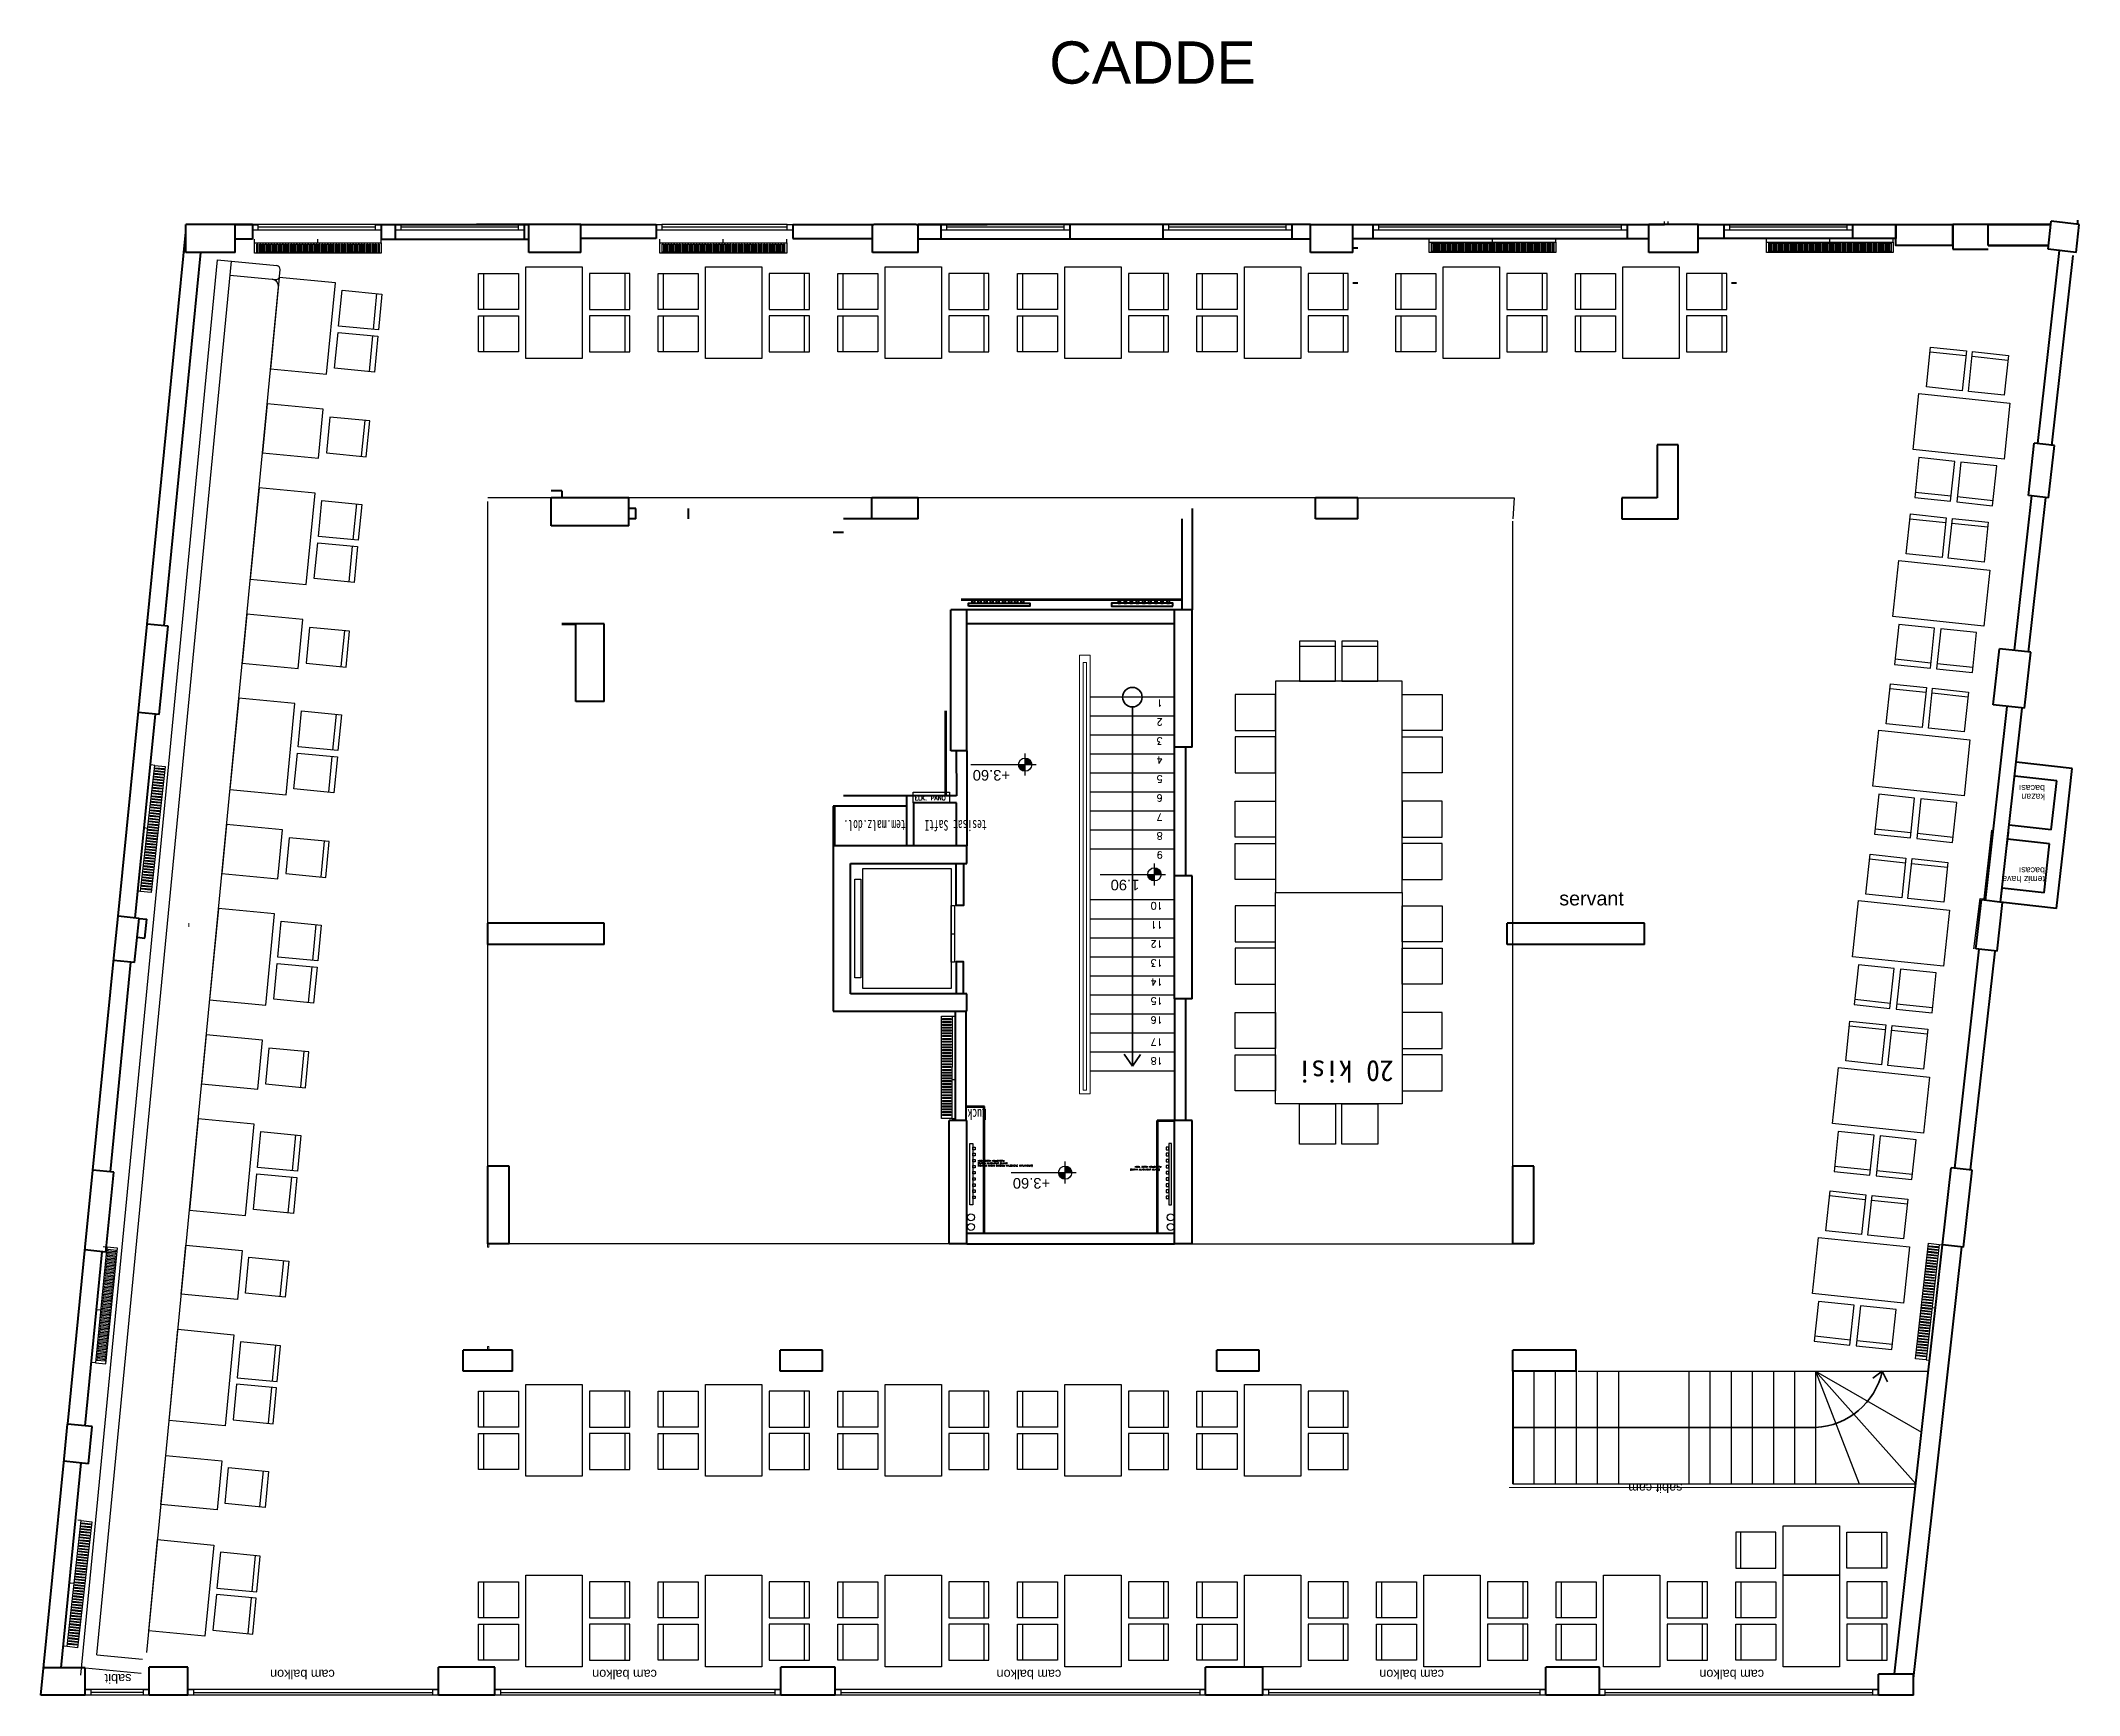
# Model space of a CAD drawing. Header units: millimetres. Extents: x 11848 to 21447, y 11375 to 20030.
# Drawn here: x 18553 to 21447, y 11375 to 13724 of the extents above; entities that cross this region are included whole.
import ezdxf

# ---------------------------------------------------------------- set-up
doc = ezdxf.new("R2010")
doc.units = ezdxf.units.MM
doc.linetypes.add('DUZ', pattern=[0])
for name, color, linetype, lineweight in [('BEAM4', 3, 'Continuous', 50), ('COCUK', 64, 'Continuous', 70), ('COLUMN4', 3, 'Continuous', 50), ('dv', 4, 'Continuous', 70), ('KOT', 7, 'Continuous', 25), ('kp', 1, 'Continuous', 30), ('yazı', 2, 'Continuous', 35), ('öl', 106, 'Continuous', 25)]:
    doc.layers.add(name, color=color, linetype=linetype, lineweight=lineweight)
for name, color, linetype in [('CZM YAZI', 40, 'Continuous'), ('krk', 22, 'Continuous'), ('KUSAK', 171, 'DUZ'), ('mer', 7, 'Continuous'), ('S2000-002 Çizgi', 1, 'Continuous'), ('TF', 1, 'Continuous'), ('TFRIS', 33, 'Continuous'), ('YAZI', 4, 'Continuous')]:
    doc.layers.add(name, color=color, linetype=linetype)
doc.styles.add('poz', font='txt.shx', dxfattribs={"height": 13})
doc.styles.add('poz1', font='', dxfattribs={"height": 13})
doc.styles.get("Standard").update_dxf_attribs({"font": 'arial.ttf'})
doc.styles.get('poz1').set_extended_font_data('@DotumChe')
pattern_1 = [(270, (27103.10083, 13122.7245), (0.3125, -1e-16), [])]
pattern_2 = [(270, (26976.5232, 12699.24988), (0.3125, -2e-16), [])]
pattern_3 = [(270, (26919.56477, 13278.55136), (0.3125, -2e-16), [])]

msp = doc.modelspace()

# ---------------------------------------------------------------- texts
msp.add_text('CADDE', height=60).set_placement((19984.777, 13663.272))
at = {"insert": (20708.95, 12516.62), "char_height": 20, "attachment_point": 1}
msp.add_mtext_dynamic_manual_height_columns('servant', width=2098.79696, gutter_width=12.5, heights=[0], dxfattribs=at)
at = {"layer": 'CZM YAZI', "char_height": 12.8694, "attachment_point": 1, "rotation": 180}
for s, insert in [('sabit cam', (20883.788, 11662.957)), ('sabit', (18681.818, 11392.459)), ('cam balkon', (18970.509, 11398.578)), ('cam balkon', (19427.813, 11398.578)), ('cam balkon', (20001.933, 11398.578)), ('cam balkon', (20545.291, 11398.578)), ('cam balkon', (20999.745, 11398.578))]:
    msp.add_mtext_dynamic_manual_height_columns(s, width=1440.82217, gutter_width=1, heights=[0], dxfattribs=dict(at, insert=insert))
at = {"layer": 'YAZI'}
for s, height, p in [('+3.60', 15, (19929.17, 12688.906)), ('bacası', 9, (21398.49, 12667.506)), ('kazan', 9, (21398.49, 12655.061)), ('1.90', 15, (20112.706, 12533.079)), ('temiz hava', 9, (21398.49, 12538.235)), ('bacası', 9, (21398.49, 12550.68)), ('+3.60', 15, (19986.128, 12109.605))]:
    msp.add_text(s, height=height, rotation=180, dxfattribs=at).set_placement(p)
at = {"layer": 'yazı', "linetype": 'Continuous', "style": 'poz'}
for s, p in [('1', (20145.964, 12789.03)), ('2', (20145.964, 12762.03)), ('3', (20145.964, 12735.03)), ('4', (20145.964, 12708.03)), ('5', (20145.964, 12681.03)), ('6', (20145.964, 12654.03)), ('7', (20145.964, 12627.03)), ('8', (20145.964, 12600.03)), ('9', (20145.964, 12573.169)), ('10', (20145.964, 12501.029)), ('11', (20145.964, 12474.029)), ('12', (20145.964, 12447.029)), ('13', (20145.964, 12420.029)), ('14', (20145.964, 12393.029)), ('15', (20145.964, 12366.029)), ('16', (20145.964, 12339.029)), ('17', (20145.964, 12307.619)), ('18', (20145.964, 12280.619))]:
    msp.add_text(s, height=10, rotation=180, dxfattribs=at).set_placement(p)
for s, height, p in [('ELK. PANO', 6, (19793.826, 12646.109)), ('TASARIMCI UYGUN GORDUGU MALZEMEYLE KAPLAYABILIR)', 2, (19883.45, 12126.186)), ('MOBIL SISTEM KOLLEKTORU', 2, (19883.45, 12132.928)), ('(BURAYA ULASILABILIR OLMALI)', 2, (19883.45, 12129.725)), ('MOBIL SISTEM KOLLEKTORU', 2, (20106.28, 12124.635)), ('(BURAYA ULASILABILIR OLMALI)', 2, (20099.709, 12120.551))]:
    msp.add_text(s, height=height, dxfattribs=at).set_placement(p)
at = {"layer": 'yazı', "linetype": 'Continuous', "style": 'poz1', "width": 0.7}
for s, p in [('tem.malz.dol.', (19781.039, 12617.75)), ('tesisat SaftI', (19895.968, 12617.75)), ('kuck', (19895.968, 12207.621))]:
    msp.add_text(s, height=15, rotation=180, dxfattribs=at).set_placement(p)
at = {"layer": 'yazı', "linetype": 'Continuous', "insert": (20473.577, 12246.425), "char_height": 30, "attachment_point": 1, "rotation": 180, "style": 'poz1'}
msp.add_mtext_dynamic_manual_height_columns('20{\\f@DotumChe|b0|i0|c129|p49; kisi}', width=416.82774, gutter_width=12.5, heights=[0], dxfattribs=at)

# ---------------------------------------------------------------- blocks, each defined once
blk = doc.blocks.new('RADYATOR')
at = {"layer": 'KUSAK', "color": 6}
for p, q in [((11198.6, 11766.5), (11198.6, 11771.5)), ((11288.6, 11766.5), (11288.6, 11771.5)), ((11378.6, 11766.5), (11378.6, 11771.5))]:
    blk.add_line(p, q, dxfattribs=at)
for points in [[(11198.6, 11766.5), (11378.6, 11766.5), (11378.6, 11751.5), (11198.6, 11751.5)], [(11202, 11764.7), (11203.6, 11764.7), (11203.6, 11753), (11202, 11753)], [(11206, 11764.7), (11207.6, 11764.7), (11207.6, 11753), (11206, 11753)], [(11210, 11764.7), (11211.6, 11764.7), (11211.6, 11753), (11210, 11753)], [(11214, 11764.7), (11215.6, 11764.7), (11215.6, 11753), (11214, 11753)], [(11218, 11764.7), (11219.6, 11764.7), (11219.6, 11753), (11218, 11753)], [(11222, 11764.7), (11223.6, 11764.7), (11223.6, 11753), (11222, 11753)], [(11226, 11764.7), (11227.6, 11764.7), (11227.6, 11753), (11226, 11753)], [(11230, 11764.7), (11231.6, 11764.7), (11231.6, 11753), (11230, 11753)], [(11234, 11764.7), (11235.6, 11764.7), (11235.6, 11753), (11234, 11753)], [(11238, 11764.7), (11239.6, 11764.7), (11239.6, 11753), (11238, 11753)], [(11242, 11764.7), (11243.6, 11764.7), (11243.6, 11753), (11242, 11753)], [(11246, 11764.7), (11247.6, 11764.7), (11247.6, 11753), (11246, 11753)], [(11250, 11764.7), (11251.6, 11764.7), (11251.6, 11753), (11250, 11753)], [(11254, 11764.7), (11255.6, 11764.7), (11255.6, 11753), (11254, 11753)], [(11258, 11764.7), (11259.6, 11764.7), (11259.6, 11753), (11258, 11753)], [(11262, 11764.7), (11263.6, 11764.7), (11263.6, 11753), (11262, 11753)], [(11266, 11764.7), (11267.6, 11764.7), (11267.6, 11753), (11266, 11753)], [(11270, 11764.7), (11271.6, 11764.7), (11271.6, 11753), (11270, 11753)], [(11274, 11764.7), (11275.6, 11764.7), (11275.6, 11753), (11274, 11753)], [(11278, 11764.7), (11279.6, 11764.7), (11279.6, 11753), (11278, 11753)], [(11282, 11764.7), (11283.6, 11764.7), (11283.6, 11753), (11282, 11753)], [(11286, 11764.7), (11287.5, 11764.7), (11287.5, 11753), (11286, 11753)], [(11290, 11764.7), (11291.5, 11764.7), (11291.5, 11753), (11290, 11753)], [(11294, 11764.7), (11295.5, 11764.7), (11295.5, 11753), (11294, 11753)], [(11298, 11764.7), (11299.5, 11764.7), (11299.5, 11753), (11298, 11753)], [(11302, 11764.7), (11303.5, 11764.7), (11303.5, 11753), (11302, 11753)], [(11306, 11764.7), (11307.5, 11764.7), (11307.5, 11753), (11306, 11753)], [(11310, 11764.7), (11311.5, 11764.7), (11311.5, 11753), (11310, 11753)], [(11314, 11764.7), (11315.5, 11764.7), (11315.5, 11753), (11314, 11753)], [(11318, 11764.7), (11319.5, 11764.7), (11319.5, 11753), (11318, 11753)], [(11322, 11764.7), (11323.5, 11764.7), (11323.5, 11753), (11322, 11753)], [(11326, 11764.7), (11327.5, 11764.7), (11327.5, 11753), (11326, 11753)], [(11330, 11764.7), (11331.5, 11764.7), (11331.5, 11753), (11330, 11753)], [(11334, 11764.7), (11335.5, 11764.7), (11335.5, 11753), (11334, 11753)], [(11338, 11764.7), (11339.5, 11764.7), (11339.5, 11753), (11338, 11753)], [(11342, 11764.7), (11343.5, 11764.7), (11343.5, 11753), (11342, 11753)], [(11346, 11764.7), (11347.5, 11764.7), (11347.5, 11753), (11346, 11753)], [(11350, 11764.7), (11351.5, 11764.7), (11351.5, 11753), (11350, 11753)], [(11354, 11764.7), (11355.5, 11764.7), (11355.5, 11753), (11354, 11753)], [(11358, 11764.7), (11359.5, 11764.7), (11359.5, 11753), (11358, 11753)], [(11362, 11764.7), (11363.5, 11764.7), (11363.5, 11753), (11362, 11753)], [(11366, 11764.7), (11367.5, 11764.7), (11367.5, 11753), (11366, 11753)], [(11370, 11764.7), (11371.5, 11764.7), (11371.5, 11753), (11370, 11753)], [(11374, 11764.7), (11375.5, 11764.7), (11375.5, 11753), (11374, 11753)]]:
    blk.add_lwpolyline(points, close=True, dxfattribs=at)
blk = doc.blocks.new('kmknk')
at = {"layer": 'KUSAK', "color": 6}
for p, q in [((-637.4, 25949.8), (-642.4, 25950.3)), ((-645.8, 25875.2), (-650.8, 25875.8)), ((-655.8, 25785.8), (-660.8, 25786.4))]:
    blk.add_line(p, q, dxfattribs=at)
for points in [[(-655.8, 25785.8), (-637.4, 25949.8), (-622.5, 25948.1), (-640.9, 25784.1)], [(-637.6, 25932.1), (-637.5, 25933.6), (-625.8, 25932.3), (-626, 25930.8)], [(-637.2, 25936.1), (-637, 25937.6), (-625.3, 25936.3), (-625.5, 25934.8)], [(-636.8, 25940), (-636.6, 25941.6), (-624.9, 25940.3), (-625.1, 25938.7)], [(-636.3, 25944), (-636.1, 25945.5), (-624.5, 25944.2), (-624.6, 25942.7)], [(-640.8, 25904.3), (-640.6, 25905.8), (-628.9, 25904.5), (-629.1, 25903)], [(-640.3, 25908.2), (-640.1, 25909.8), (-628.5, 25908.5), (-628.6, 25906.9)], [(-639.9, 25912.2), (-639.7, 25913.8), (-628, 25912.4), (-628.2, 25910.9)], [(-639.4, 25916.2), (-639.3, 25917.7), (-627.6, 25916.4), (-627.7, 25914.9)], [(-639, 25920.2), (-638.8, 25921.7), (-627.1, 25920.4), (-627.3, 25918.9)], [(-638.5, 25924.1), (-638.4, 25925.7), (-626.7, 25924.4), (-626.9, 25922.8)], [(-638.1, 25928.1), (-637.9, 25929.7), (-626.2, 25928.3), (-626.4, 25926.8)], [(-644.3, 25872.5), (-644.2, 25874), (-632.5, 25872.7), (-632.6, 25871.2)], [(-643.9, 25876.4), (-643.7, 25878), (-632, 25876.7), (-632.2, 25875.1)], [(-643.4, 25880.4), (-643.3, 25882), (-631.6, 25880.6), (-631.8, 25879.1)], [(-643, 25884.4), (-642.8, 25885.9), (-631.1, 25884.6), (-631.3, 25883.1)], [(-642.5, 25888.4), (-642.4, 25889.9), (-630.7, 25888.6), (-630.9, 25887.1)], [(-642.1, 25892.3), (-641.9, 25893.9), (-630.2, 25892.6), (-630.4, 25891)], [(-641.7, 25896.3), (-641.5, 25897.9), (-629.8, 25896.5), (-630, 25895)], [(-641.2, 25900.3), (-641, 25901.8), (-629.4, 25900.5), (-629.5, 25899)], [(-647.4, 25844.7), (-647.3, 25846.2), (-635.6, 25844.9), (-635.8, 25843.3)], [(-647, 25848.6), (-646.8, 25850.2), (-635.1, 25848.9), (-635.3, 25847.3)], [(-646.6, 25852.6), (-646.4, 25854.1), (-634.7, 25852.8), (-634.9, 25851.3)], [(-646.1, 25856.6), (-645.9, 25858.1), (-634.3, 25856.8), (-634.4, 25855.3)], [(-645.7, 25860.6), (-645.5, 25862.1), (-633.8, 25860.8), (-634, 25859.2)], [(-645.2, 25864.5), (-645, 25866.1), (-633.4, 25864.7), (-633.5, 25863.2)], [(-644.8, 25868.5), (-644.6, 25870), (-632.9, 25868.7), (-633.1, 25867.2)], [(-650.6, 25816.8), (-650.4, 25818.4), (-638.7, 25817.1), (-638.9, 25815.5)], [(-650.1, 25820.8), (-649.9, 25822.3), (-638.3, 25821), (-638.4, 25819.5)], [(-649.7, 25824.8), (-649.5, 25826.3), (-637.8, 25825), (-638, 25823.5)], [(-649.2, 25828.8), (-649.1, 25830.3), (-637.4, 25829), (-637.5, 25827.4)], [(-648.8, 25832.7), (-648.6, 25834.3), (-636.9, 25833), (-637.1, 25831.4)], [(-648.3, 25836.7), (-648.2, 25838.2), (-636.5, 25836.9), (-636.6, 25835.4)], [(-647.9, 25840.7), (-647.7, 25842.2), (-636, 25840.9), (-636.2, 25839.4)], [(-653.7, 25789), (-653.5, 25790.5), (-641.8, 25789.2), (-642, 25787.7)], [(-653.2, 25793), (-653.1, 25794.5), (-641.4, 25793.2), (-641.5, 25791.7)], [(-652.8, 25797), (-652.6, 25798.5), (-640.9, 25797.2), (-641.1, 25795.6)], [(-652.3, 25800.9), (-652.2, 25802.5), (-640.5, 25801.2), (-640.7, 25799.6)], [(-651.9, 25804.9), (-651.7, 25806.4), (-640, 25805.1), (-640.2, 25803.6)], [(-651.5, 25808.9), (-651.3, 25810.4), (-639.6, 25809.1), (-639.8, 25807.6)], [(-651, 25812.9), (-650.8, 25814.4), (-639.1, 25813.1), (-639.3, 25811.5)]]:
    blk.add_lwpolyline(points, close=True, dxfattribs=at)
blk = doc.blocks.new('mbl kollektor isitma sist')
for points in [[(340.7, 25007.5), (340.7, 25003.4), (427.7, 25003.4), (427.7, 25007.5)], [(345.8, 25003.4), (345.8, 24999.9), (349.3, 24999.9), (349.3, 25003.4)], [(354.4, 25003.4), (354.4, 24999.9), (358, 24999.9), (358, 25003.4)], [(363.1, 25003.4), (363.1, 24999.9), (366.6, 24999.9), (366.6, 25003.4)], [(371.7, 25003.4), (371.7, 24999.9), (375.2, 24999.9), (375.2, 25003.4)], [(380.3, 25003.4), (380.3, 24999.9), (383.8, 24999.9), (383.8, 25003.4)], [(389.3, 25003.4), (389.3, 24999.9), (392.8, 24999.9), (392.8, 25003.4)], [(397.9, 25003.4), (397.9, 24999.9), (401.4, 24999.9), (401.4, 25003.4)], [(406.5, 25003.4), (406.5, 24999.9), (410.1, 24999.9), (410.1, 25003.4)], [(415.2, 25003.4), (415.2, 24999.9), (418.7, 24999.9), (418.7, 25003.4)]]:
    blk.add_lwpolyline(points, close=True)
blk = doc.blocks.new('FVFRDCSX')
at = {"layer": 'TFRIS'}
for p, q in [((-5336.1, 26566.1), (-5285, 26566.1)), ((-5276.1, 26566.1), (-5225, 26566.1)), ((-5336.1, 26365.8), (-5285, 26365.8)), ((-5276.1, 26365.8), (-5225, 26365.8))]:
    blk.add_line(p, q, dxfattribs=at)
for points in [[(-5336.1, 26573.3), (-5336.1, 26516.3), (-5285, 26516.3), (-5285, 26573.3)], [(-5276.1, 26573.3), (-5276.1, 26516.3), (-5225, 26516.3), (-5225, 26573.3)], [(-5345.5, 26505.9), (-5215.5, 26505.9), (-5215.5, 26425.9), (-5345.5, 26425.9)], [(-5336.1, 26358.6), (-5336.1, 26415.5), (-5285, 26415.5), (-5285, 26358.6)], [(-5276.1, 26358.6), (-5276.1, 26415.5), (-5225, 26415.5), (-5225, 26358.6)]]:
    blk.add_lwpolyline(points, close=True, dxfattribs=at)
blk = doc.blocks.new('CXSDCFVGB')
at = {"layer": 'TFRIS'}
for p, q in [((-5162.9, 26570.2), (-5111.8, 26570.2)), ((-5162.9, 26369.9), (-5111.8, 26369.9))]:
    blk.add_line(p, q, dxfattribs=at)
for points in [[(-5162.9, 26577.4), (-5162.9, 26520.5), (-5111.8, 26520.5), (-5111.8, 26577.4)], [(-5173.2, 26510), (-5103.2, 26510), (-5103.2, 26430), (-5173.2, 26430)], [(-5162.9, 26362.7), (-5162.9, 26419.6), (-5111.8, 26419.6), (-5111.8, 26362.7)]]:
    blk.add_lwpolyline(points, close=True, dxfattribs=at)
blk = doc.blocks.new('2LI')
at = {"layer": 'TFRIS'}
blk.add_line((-2628.2, 26014.1), (-2633.1, 25963.2), dxfattribs=at)
for points in [[(-2487.7, 26010.8), (-2494.4, 25941.1), (-2574.1, 25948.8), (-2567.3, 26018.5)], [(-2635.4, 26014.8), (-2578.7, 26009.3), (-2583.6, 25958.4), (-2640.3, 25963.9)]]:
    blk.add_lwpolyline(points, close=True, dxfattribs=at)
blk = doc.blocks.new('4LU')
at = {"layer": 'TFRIS'}
for p, q in [((-2620.6, 26093.4), (-2615.7, 26144.3)), ((-2626.3, 26033.6), (-2621.4, 26084.5))]:
    blk.add_line(p, q, dxfattribs=at)
for points in [[(-2627.7, 26094.1), (-2571.1, 26088.6), (-2566.1, 26139.5), (-2622.8, 26145)], [(-2567.3, 26018.5), (-2554.9, 26147.9), (-2475.2, 26140.2), (-2487.7, 26010.8)], [(-2633.5, 26034.3), (-2576.8, 26028.9), (-2571.9, 26079.8), (-2628.6, 26085.2)]]:
    blk.add_lwpolyline(points, close=True, dxfattribs=at)

# ---------------------------------------------------------------- hatches: boundary and pattern name
at = {"layer": 'KOT'}
h = msp.add_hatch(dxfattribs=at)
h.set_pattern_fill('ANSI31', color=256, scale=2.5, angle=585, style=0)
h.set_pattern_definition(pattern_3)
h.paths.add_polyline_path([(19950.58, 12696.525), (19959.955, 12696.525, 0.41421356), (19950.58, 12705.9)])
h = msp.add_hatch(dxfattribs=at)
h.set_pattern_fill('ANSI31', color=256, scale=2.5, angle=585, style=0)
h.set_pattern_definition(pattern_3)
h.paths.add_polyline_path([(19950.58, 12696.525), (19941.205, 12696.525, 0.41421356), (19950.58, 12687.15)])
h = msp.add_hatch(dxfattribs=at)
h.set_pattern_fill('ANSI31', color=256, scale=2.5, angle=225, style=0)
h.set_pattern_definition(pattern_1)
h.paths.add_polyline_path([(20134.116, 12540.698), (20124.741, 12540.698, 0.41421356), (20134.116, 12531.323)])
h = msp.add_hatch(dxfattribs=at)
h.set_pattern_fill('ANSI31', color=256, scale=2.5, angle=225, style=0)
h.set_pattern_definition(pattern_1)
h.paths.add_polyline_path([(20134.116, 12540.698), (20143.491, 12540.698, 0.41421356), (20134.116, 12550.073)])
h = msp.add_hatch(dxfattribs=at)
h.set_pattern_fill('ANSI31', color=256, scale=2.5, angle=585, style=0)
h.set_pattern_definition(pattern_2)
h.paths.add_polyline_path([(20007.538, 12117.224), (20016.913, 12117.224, 0.41421356), (20007.538, 12126.599)])
h = msp.add_hatch(dxfattribs=at)
h.set_pattern_fill('ANSI31', color=256, scale=2.5, angle=585, style=0)
h.set_pattern_definition(pattern_2)
h.paths.add_polyline_path([(20007.538, 12117.224), (19998.163, 12117.224, 0.41421356), (20007.538, 12107.849)])

# ---------------------------------------------------------------- linework, layer by layer
for p, q in [((20362.889, 13075.322), (19187.889, 13075.322)), ((19187.889, 12126.322), (19187.889, 13070.029)), ((20422.889, 13075.322), (20644.97, 13075.322)), ((20644.97, 13075.322), (20642.889, 13045.321)), ((20642.889, 12016.322), (20642.889, 13042.206)), ((19852.989, 12581.322), (19677.889, 12581.322)), ((19842.889, 12016.322), (19217.889, 12016.322)), ((20187.889, 12016.322), (20642.889, 12016.322))]:
    msp.add_line(p, q)
at = {"color": 6}
msp.add_lwpolyline([(19791.838, 12657.322), (19843.312, 12657.322), (19843.312, 12642.226), (19791.838, 12642.226)], close=True, dxfattribs=at)
for points in [[(19872.288, 12158.454), (19876.356, 12158.454), (19876.356, 12071.509), (19872.288, 12071.509)], [(20158.49, 12158.454), (20154.422, 12158.454), (20154.422, 12071.509), (20158.49, 12071.509)], [(19876.356, 12153.355), (19879.873, 12153.355), (19879.873, 12149.832), (19876.356, 12149.832)], [(19876.356, 12144.733), (19879.873, 12144.733), (19879.873, 12141.211), (19876.356, 12141.211)], [(19876.356, 12136.112), (19879.873, 12136.112), (19879.873, 12132.589), (19876.356, 12132.589)], [(19876.356, 12127.49), (19879.873, 12127.49), (19879.873, 12123.968), (19876.356, 12123.968)], [(20154.422, 12153.355), (20150.905, 12153.355), (20150.905, 12149.832), (20154.422, 12149.832)], [(20154.422, 12144.733), (20150.905, 12144.733), (20150.905, 12141.211), (20154.422, 12141.211)], [(20154.422, 12136.112), (20150.905, 12136.112), (20150.905, 12132.589), (20154.422, 12132.589)], [(20154.422, 12127.49), (20150.905, 12127.49), (20150.905, 12123.968), (20154.422, 12123.968)], [(19876.356, 12118.869), (19879.873, 12118.869), (19879.873, 12115.346), (19876.356, 12115.346)], [(19876.356, 12109.882), (19879.873, 12109.882), (19879.873, 12106.36), (19876.356, 12106.36)], [(19876.356, 12101.261), (19879.873, 12101.261), (19879.873, 12097.738), (19876.356, 12097.738)], [(20154.422, 12118.869), (20150.905, 12118.869), (20150.905, 12115.346), (20154.422, 12115.346)], [(20154.422, 12109.882), (20150.905, 12109.882), (20150.905, 12106.36), (20154.422, 12106.36)], [(20154.422, 12101.261), (20150.905, 12101.261), (20150.905, 12097.738), (20154.422, 12097.738)], [(19876.356, 12092.639), (19879.873, 12092.639), (19879.873, 12089.117), (19876.356, 12089.117)], [(19876.356, 12084.018), (19879.873, 12084.018), (19879.873, 12080.495), (19876.356, 12080.495)], [(20154.422, 12092.639), (20150.905, 12092.639), (20150.905, 12089.117), (20154.422, 12089.117)], [(20154.422, 12084.018), (20150.905, 12084.018), (20150.905, 12080.495), (20154.422, 12080.495)]]:
    msp.add_lwpolyline(points, close=True)
for centre in [(19873.664, 12053.824), (19873.664, 12040.176), (20157.114, 12053.824), (20157.114, 12040.176)]:
    msp.add_circle(centre, 5)
at = {"layer": 'BEAM4', "color": 3, "linetype": 'Continuous'}
for p, q in [((21406.908, 13463.418), (21317.93, 13463.418)), ((21403.509, 13433.418), (21317.93, 13433.418)), ((18615.989, 11375.322), (18553.034, 11375.322))]:
    msp.add_line(p, q, dxfattribs=at)
at = {"layer": 'COCUK'}
for p, q in [((20415.889, 13430.321), (20422.889, 13430.321)), ((20415.889, 13380.321), (20422.889, 13380.321)), ((20953.346, 13380.321), (20960.346, 13380.321))]:
    msp.add_line(p, q, dxfattribs=at)
at = {"layer": 'COLUMN4', "color": 3, "linetype": 'Continuous'}
for p, q in [((18758.83, 13423.418), (18758.83, 13463.418)), ((18828.83, 13463.418), (18758.83, 13463.418)), ((18828.83, 13423.418), (18828.83, 13463.418)), ((19245.93, 13423.418), (19245.93, 13463.418)), ((19319.93, 13463.418), (19245.93, 13463.418)), ((19319.93, 13423.418), (19319.93, 13463.418)), ((19733.93, 13423.418), (19733.93, 13463.418)), ((19795.93, 13463.418), (19735.93, 13463.418)), ((19798.93, 13423.418), (19798.93, 13463.418)), ((20355.93, 13423.418), (20355.93, 13463.418)), ((20355.93, 13463.418), (20415.93, 13463.418)), ((20415.93, 13423.418), (20415.93, 13463.418)), ((20835.93, 13423.418), (20835.93, 13463.418)), ((20905.93, 13463.418), (20835.93, 13463.418)), ((20905.93, 13423.418), (20905.93, 13463.418)), ((21267.93, 13433.418), (21267.93, 13463.418)), ((21317.93, 13463.418), (21267.93, 13463.418)), ((21317.93, 13463.418), (21406.908, 13463.418)), ((21317.93, 13433.418), (21317.93, 13463.418)), ((21402.907, 13428.1), (21407.41, 13467.846)), ((21447.155, 13463.343), (21407.41, 13467.846)), ((21442.652, 13423.597), (21447.155, 13463.343)), ((21267.93, 13433.418), (21267.93, 13428.418)), ((21317.93, 13433.418), (21403.509, 13433.418)), ((18828.83, 13423.418), (18758.83, 13423.418)), ((19319.93, 13423.418), (19245.93, 13423.418)), ((19798.93, 13423.418), (19733.93, 13423.418)), ((20415.93, 13423.418), (20355.93, 13423.418)), ((20905.93, 13423.418), (20835.93, 13423.418)), ((21267.93, 13428.418), (21317.93, 13428.418)), ((21442.652, 13423.597), (21402.907, 13428.1)), ((20847.889, 13150.322), (20847.889, 13075.322)), ((20877.889, 13150.322), (20847.889, 13150.322)), ((20877.889, 13045.322), (20877.889, 13150.322)), ((21374.897, 13078.446), (21383.341, 13152.969)), ((21411.894, 13149.734), (21383.341, 13152.969)), ((21403.451, 13075.211), (21411.894, 13149.734)), ((19277.889, 13035.422), (19277.889, 13075.421)), ((19387.889, 13075.421), (19277.889, 13075.421)), ((19387.889, 13035.422), (19387.889, 13075.421)), ((19732.889, 13045.321), (19732.889, 13075.322)), ((19798.889, 13075.322), (19732.889, 13075.322)), ((19798.889, 13045.321), (19798.889, 13075.322)), ((20362.889, 13045.321), (20362.889, 13075.322)), ((20422.889, 13075.322), (20362.889, 13075.322)), ((20422.889, 13045.321), (20422.889, 13075.322)), ((20847.889, 13075.322), (20797.889, 13075.322)), ((20797.889, 13075.322), (20797.889, 13045.322)), ((21403.451, 13075.211), (21374.897, 13078.446)), ((19387.889, 13035.422), (19277.889, 13035.422)), ((19798.889, 13045.321), (19732.889, 13045.321)), ((20422.889, 13045.321), (20362.889, 13045.321)), ((20797.889, 13045.322), (20877.889, 13045.322)), ((19844.889, 12716.322), (19844.889, 12916.322)), ((20187.889, 12916.322), (20162.889, 12916.322)), ((20162.889, 12721.322), (20162.889, 12916.321)), ((20187.889, 12721.322), (20187.889, 12916.322)), ((18693.02, 12786.381), (18703.898, 12895.841)), ((18733.751, 12892.875), (18703.898, 12895.841)), ((18721.291, 12767.492), (18733.751, 12892.875)), ((19312.889, 12786.322), (19312.889, 12896.322)), ((19352.889, 12896.322), (19312.889, 12896.322)), ((19352.889, 12786.322), (19352.889, 12896.322)), ((19867.889, 12716.322), (19867.889, 12896.322)), ((21324.887, 12781.503), (21333.893, 12860.995)), ((21378.607, 12855.929), (21333.893, 12860.995)), ((21369.601, 12776.437), (21378.607, 12855.929)), ((18721.291, 12767.492), (18691.438, 12770.459)), ((19352.889, 12786.322), (19312.889, 12786.322)), ((21369.601, 12776.437), (21324.887, 12781.503)), ((19867.889, 12716.322), (19844.889, 12716.322)), ((20187.889, 12721.322), (20162.889, 12721.322)), ((19867.889, 12581.322), (19677.889, 12581.322)), ((19677.889, 12581.322), (19677.889, 12346.322)), ((19867.889, 12556.322), (19867.889, 12581.322)), ((19702.889, 12371.322), (19702.889, 12556.322)), ((19702.889, 12556.322), (19867.889, 12556.322)), ((20162.889, 12363.822), (20162.889, 12538.822)), ((20187.889, 12538.822), (20162.889, 12538.822)), ((20187.889, 12363.822), (20187.889, 12538.822)), ((21300.316, 12434.859), (21308.196, 12504.414)), ((21338.393, 12500.992), (21308.196, 12504.414)), ((18657.252, 12426.454), (18662.691, 12481.184)), ((18692.544, 12478.218), (18662.691, 12481.184)), ((18686.314, 12415.527), (18692.544, 12478.218)), ((21330.513, 12431.438), (21338.393, 12500.992)), ((19187.889, 12441.322), (19187.889, 12471.322)), ((19352.889, 12471.322), (19187.889, 12471.322)), ((19352.889, 12441.322), (19352.889, 12471.322)), ((20634.889, 12441.322), (20634.889, 12471.322)), ((20829.889, 12471.322), (20634.889, 12471.322)), ((20829.889, 12441.322), (20829.889, 12471.322)), ((18686.314, 12415.527), (18656.461, 12418.493)), ((19352.889, 12441.322), (19187.889, 12441.322)), ((20829.889, 12441.322), (20634.889, 12441.322)), ((21330.513, 12431.438), (21300.316, 12434.859)), ((19867.889, 12371.322), (19702.889, 12371.322)), ((19867.889, 12346.322), (19867.889, 12371.322)), ((20187.889, 12363.822), (20162.889, 12363.822)), ((19677.889, 12346.322), (19867.889, 12346.322)), ((19842.889, 12016.322), (19842.889, 12191.322)), ((19867.889, 12191.322), (19842.889, 12191.322)), ((19867.889, 12016.322), (19867.889, 12191.322)), ((20162.889, 12016.322), (20162.889, 12191.322)), ((20187.889, 12191.322), (20162.889, 12191.322)), ((20187.889, 12016.322), (20187.889, 12191.322)), ((18616.008, 12011.43), (18626.886, 12120.89)), ((18656.739, 12117.924), (18626.886, 12120.89)), ((18645.466, 12004.482), (18656.739, 12117.924)), ((19187.889, 12016.322), (19187.889, 12126.322)), ((19217.889, 12126.322), (19187.889, 12126.322)), ((19217.889, 12016.322), (19217.889, 12126.322)), ((20642.889, 12016.322), (20642.889, 12126.322)), ((20672.889, 12126.322), (20642.889, 12126.322)), ((20672.889, 12016.322), (20672.889, 12126.322)), ((21253.118, 12014.815), (21265.502, 12124.116)), ((21295.311, 12120.738), (21265.502, 12124.116)), ((21282.928, 12011.438), (21295.311, 12120.738)), ((19217.889, 12016.322), (19187.889, 12016.322)), ((19867.889, 12016.322), (19842.889, 12016.322)), ((20187.889, 12016.322), (20162.889, 12016.322)), ((20672.889, 12016.322), (20642.889, 12016.322)), ((21282.928, 12011.438), (21253.118, 12014.815)), ((18645.466, 12004.482), (18615.613, 12007.449)), ((19152.889, 11835.322), (19152.889, 11865.322)), ((19222.889, 11865.322), (19152.889, 11865.322)), ((19222.889, 11835.322), (19222.889, 11865.322)), ((19602.889, 11835.322), (19602.889, 11865.322)), ((19662.889, 11865.322), (19602.889, 11865.322)), ((19662.889, 11835.322), (19662.889, 11865.322)), ((20222.889, 11835.322), (20222.889, 11865.322)), ((20282.889, 11865.322), (20222.889, 11865.322)), ((20282.889, 11835.322), (20282.889, 11865.322)), ((20642.889, 11835.322), (20642.889, 11865.322)), ((20732.889, 11865.322), (20642.889, 11865.322)), ((20732.889, 11835.322), (20732.889, 11865.322)), ((19222.889, 11835.322), (19152.889, 11835.322)), ((19662.889, 11835.322), (19602.889, 11835.322)), ((20282.889, 11835.322), (20222.889, 11835.322)), ((20732.889, 11835.322), (20642.889, 11835.322)), ((18586.104, 11710.503), (18591.048, 11760.258)), ((18625.877, 11756.797), (18591.048, 11760.258)), ((18620.635, 11704.057), (18625.877, 11756.797)), ((18620.635, 11704.057), (18585.807, 11707.518)), ((18615.989, 11414.322), (18556.092, 11414.322)), ((18615.989, 11375.322), (18615.989, 11414.322)), ((18706.989, 11375.322), (18706.989, 11415.322)), ((18761.989, 11415.322), (18706.989, 11415.322)), ((18761.989, 11375.322), (18761.989, 11415.322)), ((19117.889, 11375.322), (19117.889, 11415.322)), ((19197.889, 11415.322), (19117.889, 11415.322)), ((19197.889, 11375.322), (19197.889, 11415.322)), ((19603.889, 11375.322), (19603.889, 11415.322)), ((19680.889, 11415.322), (19603.889, 11415.322)), ((19680.889, 11375.322), (19680.889, 11415.322)), ((20206.889, 11375.322), (20206.889, 11415.322)), ((20287.889, 11415.322), (20206.889, 11415.322)), ((20287.889, 11375.322), (20287.889, 11415.322)), ((20287.889, 11383.322), (20287.889, 11415.322)), ((20689.889, 11375.322), (20689.889, 11415.322)), ((20765.889, 11415.322), (20689.889, 11415.322)), ((20765.889, 11375.322), (20765.889, 11415.322)), ((21161.989, 11375.322), (21161.989, 11405.322)), ((21211.989, 11405.322), (21161.989, 11405.322)), ((21211.989, 11375.322), (21211.989, 11405.322)), ((18761.989, 11375.322), (18706.989, 11375.322)), ((19197.889, 11375.322), (19117.889, 11375.322)), ((19680.889, 11375.322), (19603.889, 11375.322)), ((20287.889, 11375.322), (20206.889, 11375.322)), ((20765.889, 11375.322), (20689.889, 11375.322)), ((21211.989, 11375.322), (21161.989, 11375.322))]:
    msp.add_line(p, q, dxfattribs=at)
at = {"layer": 'COLUMN4', "color": 1, "linetype": 'Continuous'}
for p, q in [((19844.889, 12716.322), (19844.889, 12916.322)), ((19867.889, 12916.322), (19844.889, 12916.322)), ((19867.889, 12716.322), (19867.889, 12916.321)), ((19867.889, 12716.322), (19844.889, 12716.322)), ((20187.889, 12721.322), (20162.889, 12721.322)), ((19867.889, 12581.322), (19677.889, 12581.322)), ((20162.889, 12363.822), (20162.889, 12538.822)), ((20187.889, 12538.822), (20162.889, 12538.822)), ((20187.889, 12363.822), (20187.889, 12538.822)), ((20187.889, 12363.822), (20162.889, 12363.822))]:
    msp.add_line(p, q, dxfattribs=at)
at = {"layer": 'COLUMN4', "color": 3, "linetype": 'Continuous'}
msp.add_lwpolyline([(21267.93, 13433.418), (21186.93, 13433.418), (21186.93, 13463.418), (21267.93, 13463.418)], close=True, dxfattribs=at)
at = {"layer": 'dv'}
for p, q in [((18853.43, 13463.418), (18828.83, 13463.418)), ((18828.83, 13463.418), (18861.43, 13463.418)), ((18853.43, 13463.418), (18853.43, 13442.438)), ((19028.43, 13463.418), (19245.93, 13463.418)), ((19036.43, 13463.418), (19036.43, 13442.438)), ((19036.43, 13463.418), (19245.93, 13463.418)), ((19056.119, 13463.418), (19056.119, 13442.438)), ((19245.93, 13463.418), (19171.43, 13463.418)), ((19239.119, 13463.418), (19239.119, 13442.438)), ((19319.93, 13463.418), (19426.93, 13463.418)), ((19426.93, 13463.418), (19426.93, 13443.418)), ((19620.93, 13463.418), (19735.93, 13463.418)), ((19620.93, 13463.418), (19620.93, 13443.418)), ((19795.93, 13463.418), (19896.456, 13463.418)), ((20355.93, 13463.418), (19798.93, 13463.418)), ((19831.115, 13463.418), (19831.115, 13442.438)), ((20014.115, 13463.418), (20014.115, 13442.438)), ((20146.048, 13463.418), (20146.048, 13442.438)), ((20329.048, 13463.418), (20329.048, 13442.438)), ((20355.93, 13463.418), (20858.43, 13463.418)), ((20444.109, 13463.418), (20444.109, 13442.438)), ((20805.109, 13463.418), (20805.109, 13442.438)), ((20942.48, 13463.418), (20942.48, 13442.438)), ((21125.48, 13463.418), (21125.48, 13442.438)), ((21445.209, 13463.418), (21445.209, 13469.453)), ((18703.899, 12895.841), (18758.83, 13452.586)), ((18853.43, 13442.438), (18828.83, 13442.439)), ((19036.43, 13442.438), (19245.93, 13442.438)), ((19171.43, 13442.438), (19245.93, 13442.438)), ((19426.93, 13443.418), (19319.93, 13443.418)), ((19620.93, 13443.418), (19733.93, 13443.418)), ((20355.93, 13442.709), (19798.93, 13442.709)), ((20415.93, 13443.418), (20835.93, 13443.418)), ((18728.13, 12893.488), (18780.284, 13423.418)), ((21388.31, 13152.413), (21418.993, 13426.284)), ((21408.089, 13149.324), (21438.312, 13419.089)), ((20877.889, 13150.322), (20875.889, 13150.322)), ((19292.889, 13085.421), (19277.889, 13085.421)), ((19292.889, 13085.421), (19277.889, 13085.421)), ((19292.889, 13085.421), (19292.889, 13075.421)), ((19397.889, 13060.321), (19387.889, 13060.321)), ((19397.889, 13045.321), (19397.889, 13060.321)), ((19472.889, 13045.321), (19472.889, 13060.321)), ((20187.889, 13060.321), (20187.889, 12916.322)), ((21355.419, 12859.123), (21379.99, 13078.436)), ((21375.261, 12856.308), (21399.87, 13075.969)), ((19397.889, 13045.321), (19387.889, 13045.321)), ((19677.889, 13026.322), (19692.889, 13026.322)), ((19732.889, 13045.321), (19692.889, 13045.321)), ((20172.889, 13045.321), (20172.889, 12916.322)), ((19844.889, 12916.322), (19844.889, 12916.322)), ((19859.889, 12931.322), (20172.889, 12931.322)), ((19859.889, 12930.322), (20172.889, 12930.322)), ((20187.889, 12916.322), (19859.889, 12916.322)), ((19867.889, 12916.322), (19867.889, 12916.321)), ((20162.889, 12916.321), (19867.889, 12916.321)), ((20186.889, 12916.321), (19867.889, 12916.321)), ((20162.889, 12916.321), (20162.889, 12916.322)), ((19312.889, 12896.322), (19292.889, 12896.322)), ((19312.889, 12895.322), (19292.889, 12895.322)), ((20162.889, 12896.321), (19867.889, 12896.321)), ((18662.906, 12481.163), (18693.02, 12786.381)), ((18687.232, 12478.746), (18715.704, 12768.047)), ((19836.867, 12772.666), (19836.867, 12652.322)), ((19837.867, 12772.666), (19837.867, 12652.322)), ((21313.896, 12503.774), (21344.76, 12779.258)), ((21335.49, 12501.321), (21366.353, 12776.805)), ((19852.889, 12716.322), (19852.889, 12686.592)), ((19852.889, 12716.322), (19852.989, 12652.322)), ((19867.889, 12716.322), (19867.889, 12581.322)), ((19867.889, 12716.322), (19867.889, 12581.322)), ((20162.889, 12538.98), (20162.889, 12721.322)), ((20162.889, 12538.98), (20162.889, 12721.322)), ((20178.889, 12538.92), (20178.889, 12721.262)), ((21415.157, 12673.522), (21355.531, 12680.202)), ((21437.26, 12691.171), (21357.757, 12700.078)), ((21426.126, 12591.793), (21437.26, 12691.171)), ((19781.989, 12652.322), (19692.889, 12652.322)), ((19852.989, 12652.322), (19781.989, 12652.322)), ((19852.989, 12652.322), (19781.989, 12652.322)), ((19781.989, 12652.322), (19781.989, 12581.322)), ((21407.364, 12603.957), (21415.157, 12673.522)), ((19781.989, 12637.322), (19677.889, 12637.322)), ((19677.889, 12637.322), (19677.889, 12581.322)), ((19679.889, 12637.322), (19679.889, 12581.322)), ((19852.989, 12642.322), (19791.989, 12642.322)), ((19791.989, 12642.322), (19791.989, 12581.322)), ((19852.889, 12642.322), (19852.889, 12581.322)), ((19852.889, 12621.322), (19852.889, 12581.322)), ((21344.397, 12580.824), (21346.623, 12600.7)), ((21405.137, 12584.082), (21345.51, 12590.762)), ((21407.364, 12603.957), (21347.737, 12610.637)), ((21414.992, 12492.414), (21426.126, 12591.793)), ((21397.343, 12514.517), (21405.137, 12584.082)), ((20187.889, 12491.241), (20187.889, 12518.793)), ((21335.49, 12501.321), (21337.716, 12521.197)), ((21397.343, 12514.517), (21337.716, 12521.197)), ((18692.544, 12478.218), (18703.491, 12477.14)), ((18700.821, 12450.273), (18703.49, 12477.13)), ((20187.889, 12388.822), (20187.889, 12491.241)), ((21414.992, 12492.414), (21335.49, 12501.321)), ((18689.899, 12451.348), (18700.846, 12450.27)), ((18627.105, 12120.901), (18657.252, 12426.454)), ((18651.808, 12118.447), (18681.097, 12416.045)), ((20187.889, 12392.322), (20187.889, 12442.322)), ((21270.47, 12123.553), (21305.284, 12434.296)), ((21292.882, 12121.013), (21327.696, 12431.757)), ((20162.889, 12363.822), (20162.889, 12190.322)), ((20178.889, 12191.322), (20178.889, 12363.822)), ((19851.889, 12191.322), (19851.889, 12346.322)), ((19866.889, 12191.322), (19866.889, 12346.322)), ((19892.889, 12211.322), (19866.889, 12211.322)), ((19892.889, 12210.322), (19866.889, 12210.322)), ((19891.889, 12031.322), (19891.889, 12211.322)), ((19892.889, 12031.322), (19892.889, 12211.322)), ((20137.889, 12031.322), (20137.889, 12191.322)), ((20162.889, 12191.322), (20137.889, 12191.322)), ((20162.889, 12190.322), (20137.889, 12190.322)), ((20138.889, 12031.322), (20138.889, 12190.322)), ((18591.254, 11760.529), (18616.009, 12011.434)), ((19867.889, 12031.322), (20162.889, 12031.322)), ((19867.889, 12016.322), (19892.889, 12016.322)), ((19867.889, 12016.322), (20162.889, 12016.322)), ((21184.867, 11405.625), (21253.118, 12014.815)), ((21211.989, 11398.986), (21280.634, 12011.697)), ((18616.016, 11757.777), (18640.346, 12004.991)), ((20642.889, 11835.322), (20642.889, 11675.322)), ((18553.034, 11375.322), (18586.104, 11710.503)), ((18582, 11414.322), (18610.613, 11705.053))]:
    msp.add_line(p, q, dxfattribs=at)
msp.add_lwpolyline([(21186.93, 13443.418), (20905.93, 13443.418), (20905.93, 13463.418), (21186.93, 13463.418)], close=True, dxfattribs=at)
for points in [[(19862.889, 12556.322), (19862.889, 12496.322), (19852.889, 12496.322), (19852.889, 12556.322)], [(19862.889, 12371.322), (19862.889, 12416.322), (19852.889, 12416.322), (19852.889, 12371.322)]]:
    msp.add_lwpolyline(points, dxfattribs=at)
at = {"layer": 'KOT'}
for p, q in [((19950.58, 12680.9), (19950.58, 12712.15)), ((19873.7, 12696.525), (19966.205, 12696.525)), ((20057.236, 12540.698), (20149.741, 12540.698)), ((20134.116, 12525.073), (20134.116, 12556.323)), ((20007.538, 12101.599), (20007.538, 12132.849)), ((19930.658, 12117.224), (20023.163, 12117.224))]:
    msp.add_line(p, q, dxfattribs=at)
for centre in [(19950.58, 12696.525), (20134.116, 12540.698), (20007.538, 12117.224)]:
    msp.add_circle(centre, 9.375, dxfattribs=at)
at = {"layer": 'kp'}
for p, q in [((19028.43, 13463.418), (18861.43, 13463.418)), ((19028.43, 13459.418), (18861.43, 13459.418)), ((19231.119, 13463.418), (19064.119, 13463.418)), ((19231.119, 13459.418), (19064.119, 13459.418)), ((19612.93, 13463.418), (19434.93, 13463.418)), ((19612.93, 13459.418), (19434.93, 13459.418)), ((20006.115, 13463.418), (19839.115, 13463.418)), ((20006.115, 13459.418), (19839.115, 13459.418)), ((20321.048, 13463.418), (20154.048, 13463.418)), ((20321.048, 13459.418), (20154.048, 13459.418)), ((20797.109, 13463.418), (20452.109, 13463.418)), ((20797.109, 13459.418), (20452.109, 13459.418)), ((20858.43, 13462.709), (20858.43, 13467.709)), ((20863.43, 13462.709), (20863.43, 13467.709)), ((21117.48, 13463.418), (20950.48, 13463.418)), ((21117.48, 13459.418), (20950.48, 13459.418)), ((19028.43, 13455.418), (18861.43, 13455.418)), ((19231.119, 13455.418), (19064.119, 13455.418)), ((19612.93, 13455.418), (19434.93, 13455.418)), ((20006.115, 13455.418), (19839.115, 13455.418)), ((20321.048, 13455.418), (20154.048, 13455.418)), ((20797.109, 13455.418), (20452.109, 13455.418)), ((21117.48, 13455.418), (20950.48, 13455.418)), ((18706.989, 11383.322), (18615.989, 11383.322)), ((19847.889, 11375.322), (18615.989, 11375.322)), ((18698.989, 11379.322), (18623.989, 11379.322)), ((19117.889, 11383.322), (18761.989, 11383.322)), ((18769.989, 11379.322), (19109.889, 11379.322)), ((19603.889, 11383.322), (19197.889, 11383.322)), ((19205.889, 11379.322), (19595.889, 11379.322)), ((20206.889, 11383.322), (19680.889, 11383.322)), ((19688.889, 11379.322), (19839.889, 11379.322)), ((19688.889, 11379.322), (20198.889, 11379.322)), ((21161.989, 11375.322), (19688.889, 11375.322)), ((20689.889, 11383.322), (20287.889, 11383.322)), ((20295.889, 11379.322), (20681.889, 11379.322)), ((21161.989, 11383.322), (20765.889, 11383.322)), ((20773.889, 11379.322), (21153.989, 11379.322))]:
    msp.add_line(p, q, dxfattribs=at)
for points in [[(18853.43, 13463.418), (18861.43, 13463.418), (18861.43, 13455.418), (18853.43, 13455.418)], [(19028.43, 13463.418), (19036.43, 13463.418), (19036.43, 13455.418), (19028.43, 13455.418)], [(19056.119, 13463.418), (19064.119, 13463.418), (19064.119, 13455.418), (19056.119, 13455.418)], [(19231.119, 13463.418), (19239.119, 13463.418), (19239.119, 13455.418), (19231.119, 13455.418)], [(19426.93, 13463.418), (19434.93, 13463.418), (19434.93, 13455.418), (19426.93, 13455.418)], [(19612.93, 13463.418), (19620.93, 13463.418), (19620.93, 13455.418), (19612.93, 13455.418)], [(19831.115, 13463.418), (19839.115, 13463.418), (19839.115, 13455.418), (19831.115, 13455.418)], [(20006.115, 13463.418), (20014.115, 13463.418), (20014.115, 13455.418), (20006.115, 13455.418)], [(20146.048, 13463.418), (20154.048, 13463.418), (20154.048, 13455.418), (20146.048, 13455.418)], [(20321.048, 13463.418), (20329.048, 13463.418), (20329.048, 13455.418), (20321.048, 13455.418)], [(20444.109, 13463.418), (20452.109, 13463.418), (20452.109, 13455.418), (20444.109, 13455.418)], [(20797.109, 13463.418), (20805.109, 13463.418), (20805.109, 13455.418), (20797.109, 13455.418)], [(20942.48, 13463.418), (20950.48, 13463.418), (20950.48, 13455.418), (20942.48, 13455.418)], [(21117.48, 13463.418), (21125.48, 13463.418), (21125.48, 13455.418), (21117.48, 13455.418)], [(18623.989, 11375.322), (18615.989, 11375.322), (18615.989, 11383.322), (18623.989, 11383.322)], [(18706.989, 11375.322), (18698.989, 11375.322), (18698.989, 11383.322), (18706.989, 11383.322)], [(18769.989, 11375.322), (18761.989, 11375.322), (18761.989, 11383.322), (18769.989, 11383.322)], [(19117.889, 11375.322), (19109.889, 11375.322), (19109.889, 11383.322), (19117.889, 11383.322)], [(19205.889, 11375.322), (19197.889, 11375.322), (19197.889, 11383.322), (19205.889, 11383.322)], [(19603.889, 11375.322), (19595.889, 11375.322), (19595.889, 11383.322), (19603.889, 11383.322)], [(19688.889, 11375.322), (19680.889, 11375.322), (19680.889, 11383.322), (19688.889, 11383.322)], [(20206.889, 11375.322), (20198.889, 11375.322), (20198.889, 11383.322), (20206.889, 11383.322)], [(20295.889, 11375.322), (20287.889, 11375.322), (20287.889, 11383.322), (20295.889, 11383.322)], [(20689.889, 11375.322), (20681.889, 11375.322), (20681.889, 11383.322), (20689.889, 11383.322)], [(20765.889, 11375.322), (20773.889, 11375.322), (20773.889, 11383.322), (20765.889, 11383.322)], [(21161.989, 11375.322), (21153.989, 11375.322), (21153.989, 11383.322), (21161.989, 11383.322)]]:
    msp.add_lwpolyline(points, close=True, dxfattribs=at)
at = {"layer": 'krk', "linetype": 'Continuous', "lineweight": 0}
for p, q in [((20042.889, 12852.115), (20027.889, 12852.115)), ((20027.889, 12229.322), (20027.889, 12852.115)), ((20042.889, 12229.322), (20042.889, 12852.115)), ((20032.889, 12234.322), (20032.889, 12841.323)), ((20037.889, 12841.323), (20032.889, 12841.323)), ((20037.889, 12234.322), (20037.889, 12841.323)), ((18763.187, 12466.322), (18763.187, 12471.322)), ((20042.889, 12229.322), (20027.889, 12229.322)), ((20037.889, 12234.322), (20032.889, 12234.322)), ((19188.406, 12016.332), (19189.406, 12016.332)), ((19187.889, 11870.322), (19188.889, 11870.322)), ((20642.889, 11835.322), (20642.889, 11675.322)), ((20637.889, 11670.322), (21214.523, 11670.322)), ((20642.889, 11675.322), (21215.083, 11675.322))]:
    msp.add_line(p, q, dxfattribs=at)
for points in [[(19189.389, 12011.332), (19187.389, 12011.332), (19187.389, 12016.332), (19189.389, 12016.332)], [(19189.372, 11865.322), (19187.372, 11865.322), (19187.372, 11870.322), (19189.372, 11870.322)]]:
    msp.add_lwpolyline(points, close=True, dxfattribs=at)
at = {"layer": 'KUSAK', "color": 6}
for p, q in [((19846.889, 12339.288), (19851.889, 12339.288)), ((19846.889, 12249.288), (19851.889, 12249.288)), ((19846.889, 12194.288), (19851.889, 12194.288))]:
    msp.add_line(p, q, dxfattribs=at)
for points in [[(19846.889, 12339.288), (19846.755, 12194.288), (19831.755, 12194.288), (19831.889, 12339.288)], [(19845.119, 12335.858), (19845.119, 12334.315), (19833.361, 12334.315), (19833.361, 12335.858)], [(19845.119, 12331.858), (19845.119, 12330.316), (19833.361, 12330.316), (19833.361, 12331.858)], [(19845.119, 12327.859), (19845.119, 12326.316), (19833.361, 12326.316), (19833.361, 12327.859)], [(19845.119, 12323.86), (19845.119, 12322.317), (19833.361, 12322.317), (19833.361, 12323.86)], [(19845.119, 12319.86), (19845.119, 12318.317), (19833.361, 12318.317), (19833.361, 12319.86)], [(19845.119, 12315.861), (19845.119, 12314.318), (19833.361, 12314.318), (19833.361, 12315.861)], [(19845.119, 12311.861), (19845.119, 12310.319), (19833.361, 12310.319), (19833.361, 12311.861)], [(19845.119, 12307.862), (19845.119, 12306.319), (19833.361, 12306.319), (19833.361, 12307.862)], [(19845.119, 12303.863), (19845.119, 12302.32), (19833.361, 12302.32), (19833.361, 12303.863)], [(19845.119, 12299.863), (19845.119, 12298.321), (19833.361, 12298.321), (19833.361, 12299.863)], [(19845.119, 12295.864), (19845.119, 12294.321), (19833.361, 12294.321), (19833.361, 12295.864)], [(19845.119, 12291.865), (19845.119, 12290.322), (19833.361, 12290.322), (19833.361, 12291.865)], [(19845.119, 12287.865), (19845.119, 12286.322), (19833.361, 12286.322), (19833.361, 12287.865)], [(19845.119, 12283.866), (19845.119, 12282.323), (19833.361, 12282.323), (19833.361, 12283.866)], [(19845.119, 12279.867), (19845.119, 12278.324), (19833.361, 12278.324), (19833.361, 12279.867)], [(19845.119, 12275.867), (19845.119, 12274.324), (19833.361, 12274.324), (19833.361, 12275.867)], [(19845.119, 12271.868), (19845.119, 12270.325), (19833.361, 12270.325), (19833.361, 12271.868)], [(19845.119, 12267.868), (19845.119, 12266.326), (19833.361, 12266.326), (19833.361, 12267.868)], [(19845.119, 12263.869), (19845.119, 12262.326), (19833.361, 12262.326), (19833.361, 12263.869)], [(19845.119, 12259.87), (19845.119, 12258.327), (19833.361, 12258.327), (19833.361, 12259.87)], [(19845.119, 12255.87), (19845.119, 12254.328), (19833.361, 12254.328), (19833.361, 12255.87)], [(19845.119, 12251.871), (19845.119, 12250.328), (19833.361, 12250.328), (19833.361, 12251.871)], [(19845.119, 12247.872), (19845.119, 12246.329), (19833.361, 12246.329), (19833.361, 12247.872)], [(19845.119, 12243.872), (19845.119, 12242.329), (19833.361, 12242.329), (19833.361, 12243.872)], [(19845.119, 12239.873), (19845.119, 12238.33), (19833.361, 12238.33), (19833.361, 12239.873)], [(19845.119, 12235.873), (19845.119, 12234.331), (19833.361, 12234.331), (19833.361, 12235.873)], [(19845.119, 12231.874), (19845.119, 12230.331), (19833.361, 12230.331), (19833.361, 12231.874)], [(19845.119, 12227.875), (19845.119, 12226.332), (19833.361, 12226.332), (19833.361, 12227.875)], [(19845.119, 12223.875), (19845.119, 12222.333), (19833.361, 12222.333), (19833.361, 12223.875)], [(19845.119, 12219.876), (19845.119, 12218.333), (19833.361, 12218.333), (19833.361, 12219.876)], [(19845.119, 12215.877), (19845.119, 12214.334), (19833.361, 12214.334), (19833.361, 12215.877)], [(19845.119, 12211.877), (19845.119, 12210.334), (19833.361, 12210.334), (19833.361, 12211.877)], [(19845.119, 12207.878), (19845.119, 12206.335), (19833.361, 12206.335), (19833.361, 12207.878)], [(19845.119, 12203.878), (19845.119, 12202.336), (19833.361, 12202.336), (19833.361, 12203.878)], [(19845.119, 12199.879), (19845.119, 12198.336), (19833.361, 12198.336), (19833.361, 12199.879)]]:
    msp.add_lwpolyline(points, close=True, dxfattribs=at)
at = {"layer": 'mer'}
for p, q in [((20162.889, 12792.323), (20042.889, 12792.323)), ((20162.889, 12765.323), (20042.889, 12765.323)), ((20162.889, 12738.323), (20042.889, 12738.323)), ((20162.889, 12711.323), (20042.889, 12711.323)), ((20162.889, 12684.323), (20042.889, 12684.323)), ((20162.889, 12657.323), (20042.889, 12657.323)), ((20162.889, 12630.323), (20042.889, 12630.323)), ((20162.889, 12603.323), (20042.889, 12603.323)), ((20162.889, 12576.323), (20042.889, 12576.323)), ((20162.889, 12504.322), (20042.889, 12504.322)), ((20162.889, 12477.322), (20042.889, 12477.322)), ((20162.889, 12450.322), (20042.889, 12450.322)), ((20162.889, 12423.322), (20042.889, 12423.322)), ((20162.889, 12396.322), (20042.889, 12396.322)), ((20162.889, 12369.322), (20042.889, 12369.322)), ((20162.889, 12342.322), (20042.889, 12342.322)), ((20162.889, 12315.322), (20042.889, 12315.322)), ((20162.889, 12288.322), (20042.889, 12288.322)), ((20162.889, 12261.322), (20042.889, 12261.322)), ((20642.889, 11835.322), (20642.889, 11675.322)), ((20672.889, 11835.322), (20672.889, 11675.322)), ((20702.889, 11835.322), (20702.889, 11675.322)), ((20732.889, 11835.322), (20732.889, 11675.322)), ((20735.588, 11835.322), (21233.009, 11835.322)), ((20762.889, 11835.322), (20762.889, 11675.322)), ((20792.889, 11835.322), (20792.889, 11675.322)), ((20892.889, 11835.322), (20892.889, 11675.322)), ((20922.889, 11835.322), (20922.889, 11675.322)), ((20952.889, 11835.322), (20952.889, 11675.322)), ((20982.889, 11835.322), (20982.889, 11675.322)), ((21012.889, 11835.322), (21012.889, 11675.322)), ((21042.889, 11835.322), (21042.889, 11675.322)), ((21072.889, 11835.322), (21072.889, 11675.322)), ((21072.889, 11835.322), (21215.083, 11675.322)), ((21072.889, 11835.322), (21134.544, 11675.322)), ((21072.889, 11835.322), (21223.293, 11748.602)), ((20642.889, 11675.322), (21215.083, 11675.322))]:
    msp.add_line(p, q, dxfattribs=at)
msp.add_lwpolyline([(20162.889, 12363.958), (20162.889, 12261.322)], dxfattribs=at)
at = {"layer": 'S2000-002 Çizgi'}
msp.add_lwpolyline([(21297.548, 12435.165), (21306.434, 12506.626), (21312.133, 12505.98), (21323.039, 12603.345), (21325.027, 12603.123), (21313.898, 12503.768)], dxfattribs=at)
at = {"layer": 'TF'}
msp.add_line((19845.389, 12456.196), (19850.389, 12456.196), dxfattribs=at)
for points in [[(19717.305, 12393.822), (19708.645, 12393.822), (19708.645, 12533.822), (19717.305, 12533.822)], [(19845.389, 12378.822), (19720.389, 12378.822), (19720.389, 12548.822), (19845.389, 12548.822)], [(19850.389, 12415.936), (19845.389, 12415.936), (19845.389, 12496.457), (19850.389, 12496.457)]]:
    msp.add_lwpolyline(points, close=True, dxfattribs=at)
at = {"layer": 'TFRIS'}
for p, q in [((18609.972, 11404.015), (18803.719, 13413.112)), ((18632.84, 11432.789), (18823.627, 13411.192)), ((18803.719, 13413.112), (18888.327, 13404.952)), ((18703.476, 11436.024), (18890.424, 13374.611)), ((18821.707, 13391.284), (18886.407, 13385.045)), ((18891.864, 13389.542), (18892.824, 13399.496)), ((20340.071, 12864.537), (20391.196, 12864.537)), ((20400.076, 12864.537), (20451.2, 12864.537)), ((18632.84, 11432.789), (18697.539, 11426.55)), ((18615.989, 11414.322), (18695.62, 11406.642))]:
    msp.add_line(p, q, dxfattribs=at)
for points in [[(20340.071, 12871.707), (20340.071, 12814.79), (20391.196, 12814.79), (20391.196, 12871.707)], [(20400.076, 12871.707), (20400.076, 12814.79), (20451.2, 12814.79), (20451.2, 12871.707)], [(20248.938, 12744.98), (20305.855, 12744.98), (20305.855, 12796.105), (20248.938, 12796.105)], [(20305.855, 12814.79), (20305.855, 12514.79), (20485.855, 12514.79), (20485.855, 12814.79)], [(20542.772, 12744.98), (20485.855, 12744.98), (20485.855, 12796.105), (20542.772, 12796.105)], [(20248.938, 12684.976), (20305.855, 12684.976), (20305.855, 12736.1), (20248.938, 12736.1)], [(20542.772, 12684.976), (20485.855, 12684.976), (20485.855, 12736.1), (20542.772, 12736.1)], [(20248.938, 12644.605), (20305.855, 12644.605), (20305.855, 12593.48), (20248.938, 12593.48)], [(20542.772, 12644.605), (20485.855, 12644.605), (20485.855, 12593.48), (20542.772, 12593.48)], [(20248.938, 12584.6), (20305.855, 12584.6), (20305.855, 12533.475), (20248.938, 12533.475)], [(20542.772, 12584.6), (20485.855, 12584.6), (20485.855, 12533.475), (20542.772, 12533.475)], [(20305.855, 12214.79), (20305.855, 12514.79), (20485.855, 12514.79), (20485.855, 12214.79)], [(20248.938, 12444.98), (20305.855, 12444.98), (20305.855, 12496.105), (20248.938, 12496.105)], [(20542.772, 12444.98), (20485.855, 12444.98), (20485.855, 12496.105), (20542.772, 12496.105)], [(20248.938, 12384.976), (20305.855, 12384.976), (20305.855, 12436.1), (20248.938, 12436.1)], [(20542.772, 12384.976), (20485.855, 12384.976), (20485.855, 12436.1), (20542.772, 12436.1)], [(20248.938, 12344.605), (20305.855, 12344.605), (20305.855, 12293.48), (20248.938, 12293.48)], [(20542.772, 12344.605), (20485.855, 12344.605), (20485.855, 12293.48), (20542.772, 12293.48)], [(20248.938, 12284.6), (20305.855, 12284.6), (20305.855, 12233.475), (20248.938, 12233.475)], [(20542.772, 12284.6), (20485.855, 12284.6), (20485.855, 12233.475), (20542.772, 12233.475)], [(20340.071, 12157.873), (20340.071, 12214.79), (20391.196, 12214.79), (20391.196, 12157.873)], [(20400.076, 12157.873), (20400.076, 12214.79), (20451.2, 12214.79), (20451.2, 12157.873)]]:
    msp.add_lwpolyline(points, close=True, dxfattribs=at)
for centre, radius, start, end in [((18887.847, 13399.976), 5, 354.491713, 84.491713), ((18880.47, 13375.571), 10, 354.491713, 84.491713), ((18886.887, 13390.022), 5, 264.491713, 354.491713)]:
    msp.add_arc(centre, radius, start, end, dxfattribs=at)
at = {"layer": 'yazı'}
for p, q in [((20102.889, 12273.324), (20102.889, 12778.445)), ((20102.889, 12268.322), (20091.172, 12285.319)), ((20102.889, 12288.322), (20102.889, 12268.322)), ((20102.889, 12268.322), (20114.218, 12284.901)), ((21167.502, 11835.322), (21153.895, 11825.515)), ((21167.502, 11835.322), (21174.79, 11820.075)), ((20642.889, 11755.322), (21072.889, 11755.322))]:
    msp.add_line(p, q, dxfattribs=at)
msp.add_circle((20102.889, 12792.323), 13.878, dxfattribs=at)
msp.add_arc((21067.214, 11857.981), 102.816, 273.164444, 347.268152, dxfattribs=at)
at = {"layer": 'öl'}
for points in [[(21267.93, 13463.418), (21186.93, 13463.418)], [(21267.93, 13433.418), (21186.93, 13433.418)]]:
    msp.add_lwpolyline(points, dxfattribs=at)

# ---------------------------------------------------------------- block references
for p in [(7657.84, 1670.939), (8233.452, 1670.939), (9325.599, 1671.918), (9804.446, 1671.918)]:
    msp.add_blockref('RADYATOR', p)
at = {"rotation": 83.60751077831584}
for p in [(29141.262, 77.498), (29036.9, -994.696)]:
    msp.add_blockref('RADYATOR', p, dxfattribs=at)
at = {"layer": 'dv'}
for name, p, rotation in [('FVFRDCSX', (-7184.049, 8057.736), 270), ('FVFRDCSX', (-6929.049, 8057.736), 270), ('FVFRDCSX', (-6674.049, 8057.736), 270), ('FVFRDCSX', (-6419.049, 8057.736), 270), ('FVFRDCSX', (-6164.049, 8057.736), 270), ('FVFRDCSX', (-5881.592, 8057.736), 270), ('FVFRDCSX', (-5626.592, 8057.736), 270), ('FVFRDCSX', (18810.559, 40050.995), 173.9665749197529), ('FVFRDCSX', (18782.007, 39814.166), 173.9665749197529), ('mbl kollektor isitma sist', (20501.144, 37929.204), 180), ('FVFRDCSX', (18753.723, 39573.013), 173.9665749197529), ('FVFRDCSX', (18724.682, 39331.087), 173.9665749197529), ('FVFRDCSX', (18696.131, 39094.258), 173.9665749197529), ('FVFRDCSX', (18667.846, 38853.106), 173.9665749197529), ('2LI', (16264.811, 37955.477), 180), ('kmknk', (20592.331, 37801.169), 180), ('4LU', (16260.012, 37905.708), 180), ('FVFRDCSX', (-7184.049, 6470.794), 270), ('FVFRDCSX', (-6929.049, 6470.794), 270), ('FVFRDCSX', (-6674.049, 6470.794), 270), ('FVFRDCSX', (-6419.049, 6470.794), 270), ('FVFRDCSX', (-6164.049, 6470.794), 270), ('2LI', (16236.014, 37656.862), 180), ('CXSDCFVGB', (47536.915, 16718.823), 89.99999999999999), ('4LU', (16231.215, 37607.093), 180), ('FVFRDCSX', (-7184.049, 6200.124), 270), ('FVFRDCSX', (-6929.049, 6200.124), 270), ('FVFRDCSX', (-6674.049, 6200.124), 270), ('FVFRDCSX', (-6419.049, 6200.124), 270), ('FVFRDCSX', (-6164.049, 6200.124), 270), ('FVFRDCSX', (-5909.049, 6200.124), 270), ('FVFRDCSX', (-5654.049, 6200.124), 270), ('FVFRDCSX', (-5399.049, 6200.124), 270)]:
    msp.add_blockref(name, p, dxfattribs=dict(at, rotation=rotation))
at = {"layer": 'dv', "xscale": -1}
for name, p, rotation in [('4LU', (11466.88, -11797.509), 348.9834256429973), ('2LI', (11462.081, -11847.278), 348.9834256430098), ('4LU', (11438.084, -12096.123), 348.9834256429973), ('2LI', (11433.284, -12145.893), 348.9834256430098), ('mbl kollektor isitma sist', (19529.634, 37929.204), 180), ('4LU', (11409.287, -12394.738), 348.9834256429973), ('2LI', (11404.487, -12444.507), 348.9834256430098), ('4LU', (11380.49, -12693.353), 348.9834256429973), ('2LI', (11375.69, -12743.122), 348.9834256430098), ('4LU', (11351.693, -12991.967), 348.9834256429973), ('kmknk', (24655.273, 37096.112), 167.9867146139651)]:
    msp.add_blockref(name, p, dxfattribs=dict(at, rotation=rotation))

msp.set_redraw_order([(e.dxf.handle, doc.entitydb.next_handle()) for e in msp.query("TEXT MTEXT ATTDEF DIMENSION ARC_DIMENSION")])  # texts and dimensions are drawn at this point

doc.saveas('drawing.dxf')
